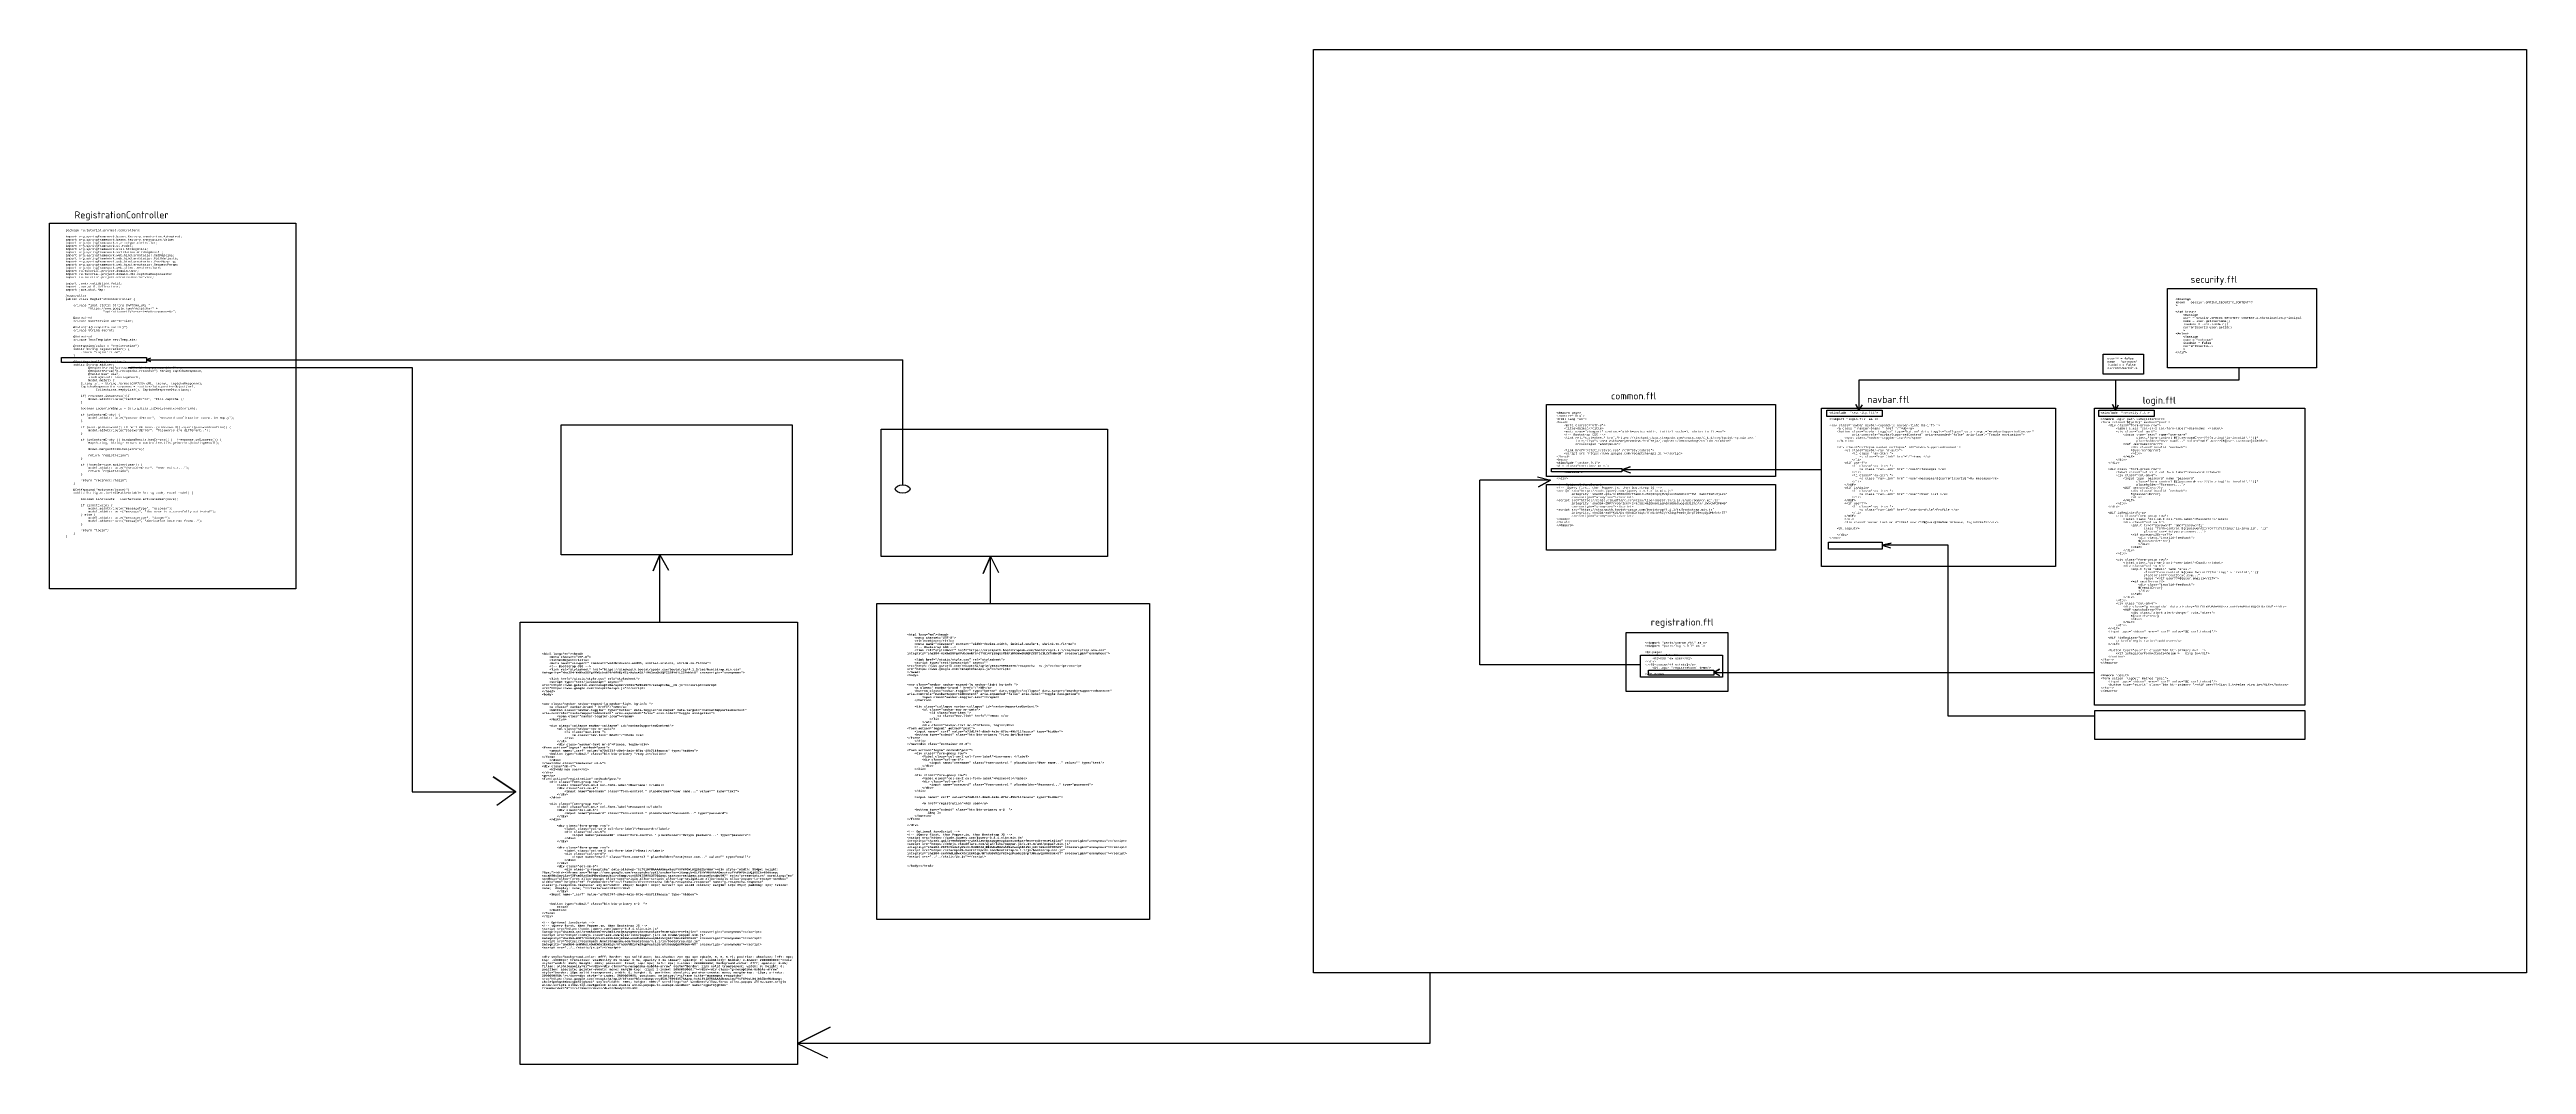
# Model space of a CAD drawing. Header units: millimetres. Extents: x 5801 to 8280, y 2723 to 3738.
import ezdxf

# ---------------------------------------------------------------- set-up
doc = ezdxf.new("R2010")
doc.units = ezdxf.units.MM
doc.styles.get("Standard").update_dxf_attribs({"font": 'arial.ttf'})
picture_1 = doc.add_image_def('image1.jpg', size_in_pixel=(1920, 1080))
picture_2 = doc.add_image_def('image2.jpg', size_in_pixel=(1920, 1080))

msp = doc.modelspace()

# ---------------------------------------------------------------- linework, layer by layer
at = {"color": 3, "lineweight": 30}
msp.add_line((7232.6, 3123), (7232.6, 3307.6), dxfattribs=at)
at = {"color": 4, "lineweight": 30}
msp.add_lwpolyline([(7065.9, 3738.4), (8279.9, 3738.4), (8279.9, 2814.8), (7065.9, 2814.8)], close=True, dxfattribs=at)
at = {"color": 30, "lineweight": 30}
for points in [[(5801.1, 3564.7), (6047.6, 3564.7), (6047.6, 3198.9), (5801.1, 3198.9)], [(6629, 3184.5), (6901.9, 3184.5), (6901.9, 2868.3), (6629, 2868.3)], [(6272, 3165.7), (6549.6, 3165.7), (6549.6, 2723.3), (6272, 2723.3)]]:
    msp.add_lwpolyline(points, close=True, dxfattribs=at)
at = {"color": 2, "lineweight": 30}
for points in [[(7920.6, 3499.3), (8069.7, 3499.3), (8069.7, 3420.1), (7920.6, 3420.1)], [(7856.4, 3433.9), (7896.5, 3433.9), (7896.5, 3413.9), (7856.4, 3413.9)], [(7579.6, 3377.9), (7635.1, 3377.9), (7635.1, 3371.3), (7579.6, 3371.3)], [(7851.8, 3377.9), (7907.3, 3377.9), (7907.3, 3371.3), (7851.8, 3371.3)]]:
    msp.add_lwpolyline(points, close=True, dxfattribs=at)
at = {"color": 1, "lineweight": 30}
for points in [[(5813.1, 3430.5), (5898.1, 3430.5), (5898.1, 3425.3), (5813.1, 3425.3)], [(7574.3, 3379.9), (7808.5, 3379.9), (7808.5, 3221.5), (7574.3, 3221.5)], [(7304.2, 3319.3), (7374.5, 3319.3), (7374.5, 3316.1), (7304.2, 3316.1)]]:
    msp.add_lwpolyline(points, close=True, dxfattribs=at)
for points in [[(5902, 3429.9), (5898.1, 3428), (5902, 3426.5), (5898.1, 3428), (6655.1, 3428)], [(6655.1, 3303.1), (6655.1, 3428)], [(5880.1, 3420.4), (6163.9, 3420.4), (6163.9, 2996.1), (6267.9, 2996.1), (6244.9, 3011), (6267.9, 2996.1), (6248.7, 2982.3)], [(7574.3, 3318.1), (7374.5, 3318.1), (7383, 3321), (7374.5, 3318.1), (7383.2, 3315.2)], [(6411.8, 3165.7), (6411.8, 3233), (6405.1, 3217), (6411.8, 3233), (6420.4, 3217.6)], [(6742.9, 3184.5), (6742.9, 3231.3), (6735.5, 3214.2), (6742.9, 3231.3), (6750.7, 3215.2)], [(7182.3, 2814.8), (7182.3, 2744.4), (6549.6, 2744.4), (6582.3, 2760.7), (6549.6, 2744.4), (6579.5, 2729.8)]]:
    msp.add_lwpolyline(points, dxfattribs=at)
at = {"color": 2, "lineweight": 30}
for points in [[(7611.9, 3407.6), (7611.9, 3377.9), (7608.9, 3383.4), (7611.9, 3377.9), (7615.3, 3383.2)], [(7992.1, 3420.1), (7992.1, 3407.6), (7611.9, 3407.6)], [(7868.5, 3407.6), (7868.5, 3377.9), (7865.5, 3383.4), (7868.5, 3377.9), (7871.8, 3383.2)]]:
    msp.add_lwpolyline(points, dxfattribs=at)
at = {"color": 3, "lineweight": 30}
for points in [[(7299.1, 3383.5), (7528.3, 3383.5), (7528.3, 3311.4), (7299.1, 3311.4)], [(7299.1, 3303.5), (7528.3, 3303.5), (7528.3, 3237.6), (7299.1, 3237.6)], [(7378.8, 3155.3), (7480.8, 3155.3), (7480.8, 3096.3), (7378.8, 3096.3)], [(7393.4, 3132.6), (7475.4, 3132.6), (7475.4, 3110.6), (7393.4, 3110.6)]]:
    msp.add_lwpolyline(points, close=True, dxfattribs=at)
at = {"color": 6, "lineweight": 30}
for points in [[(7847.7, 3379.7), (8058.2, 3379.7), (8058.2, 3082.7), (7847.7, 3082.7)], [(7581.4, 3245.8), (7635, 3245.8), (7635, 3238.6), (7581.4, 3238.6)], [(7401.3, 3117.6), (7466.5, 3117.6), (7466.5, 3112.8), (7401.3, 3112.8)], [(7848.1, 3077.3), (8058.2, 3077.3), (8058.2, 3048.4), (7848.1, 3048.4)]]:
    msp.add_lwpolyline(points, close=True, dxfattribs=at)
at = {"color": 3, "lineweight": 30}
for points in [[(7290.3, 3311.2), (7303.3, 3307.6), (7291.2, 3301.1), (7303.3, 3307.6), (7232.6, 3307.6)], [(7393.4, 3123), (7232.6, 3123)]]:
    msp.add_lwpolyline(points, dxfattribs=at)
at = {"color": 6, "lineweight": 30}
for points in [[(7848.1, 3071.7), (7701.2, 3071.7), (7701.2, 3242.6), (7701.2, 3242.6), (7701.2, 3242.6), (7635, 3242.6), (7644.1, 3244.7), (7635, 3242.6), (7643.5, 3240.2)], [(7466.5, 3115.2), (7472.3, 3118.7), (7466.5, 3115.2), (7472.5, 3112.3), (7466.5, 3115.2), (7847.7, 3115.2), (7847.7, 3115.2)]]:
    msp.add_lwpolyline(points, dxfattribs=at)
at = {"color": 1, "lineweight": 30}
msp.add_ellipse((6654.9, 3298.9), major_axis=(-7.49, 0), ratio=0.554339, dxfattribs=at)

# ---------------------------------------------------------------- texts
at = {"attachment_point": 1}
for s, width, insert, char_height in [('{\\fISOCPEUR|b0|i0|c0|p34;RegistrationController}', 101.588, (5826, 3576.6), 7), ('{\\fCourier New|b0|i0|c204|p49;\\H0.75x;\\C23;\\c3307724;package \\C9;\\c13023145;ru.tutorial.project.controllers\\C23;\\c3307724;;^J^Jimport \\C9;\\c13023145;org.springframework.beans.factory.annotation.\\C52;\\c2733499;Autowired\\C23;\\c3307724;;^Jimport \\C9;\\c13023145;org.springframework.beans.factory.annotation.\\C52;\\c2733499;Value\\C23;\\c3307724;;^Jimport \\C9;\\c13023145;org.springframework.stereotype.\\C52;\\c2733499;Controller\\C23;\\c3307724;;^Jimport \\C9;\\c13023145;org.springframework.ui.Model\\C23;\\c3307724;;^Jimport \\C9;\\c13023145;org.springframework.util.StringUtils\\C23;\\c3307724;;^Jimport \\C9;\\c13023145;org.springframework.validation.BindingResult\\C23;\\c3307724;;^Jimport \\C9;\\c13023145;org.springframework.web.bind.annotation.\\C52;\\c2733499;GetMapping\\C23;\\c3307724;;^Jimport \\C9;\\c13023145;org.springframework.web.bind.annotation.\\C52;\\c2733499;PathVariable\\C23;\\c3307724;;^Jimport \\C9;\\c13023145;org.springframework.web.bind.annotation.\\C52;\\c2733499;PostMapping\\C23;\\c3307724;;^Jimport \\C9;\\c13023145;org.springframework.web.bind.annotation.\\C52;\\c2733499;RequestParam\\C23;\\c3307724;;^Jimport \\C9;\\c13023145;org.springframework.web.client.RestTemplate\\C23;\\c3307724;;^Jimport \\C9;\\c13023145;ru.tutorial.project.domain.User\\C23;\\c3307724;;^Jimport \\C9;\\c13023145;ru.tutorial.project.domain.dto.CaptchaResponseDto\\C23;\\c3307724;;^Jimport \\C9;\\c13023145;ru.tutorial.project.service.UserService\\C23;\\c3307724;;^J^Jimport \\C9;\\c13023145;javax.validation.\\C52;\\c2733499;Valid\\C23;\\c3307724;;^Jimport \\C9;\\c13023145;java.util.Collections\\C23;\\c3307724;;^Jimport \\C9;\\c13023145;java.util.Map\\C23;\\c3307724;;^J^J\\C52;\\c2733499;@Controller^J\\C23;\\c3307724;public class \\C9;\\c13023145;RegistrationController \\{^J^J    \\C23;\\c3307724;private final static \\C9;\\c13023145;String \\fCourier New|b0|i1|c204|p49;\\C193;\\c11171480;CAPTCHA_URL \\fCourier New|b0|i0|c204|p49;\\C9;\\c13023145;=^J            \\C75;\\c5867370;"https://www.google.com/recaptcha/" \\C9;\\c13023145;+^J                    \\C75;\\c5867370;"api/siteverify?secret=%s&response=%s"\\C23;\\c3307724;;^J^J    \\C52;\\c2733499;@Autowired^J    \\C23;\\c3307724;private \\C9;\\c13023145;UserService \\C193;\\c11171480;userService\\C23;\\c3307724;;^J^J    \\C52;\\c2733499;@Value\\C9;\\c13023145;(\\C75;\\c5867370;"$\\{recaptcha.secret\\}"\\C9;\\c13023145;)^J    \\C23;\\c3307724;private \\C9;\\c13023145;String \\C193;\\c11171480;secret\\C23;\\c3307724;;^J^J    \\C52;\\c2733499;@Autowired^J    \\C23;\\c3307724;private \\C9;\\c13023145;RestTemplate \\C193;\\c11171480;restTemplate\\C23;\\c3307724;;^J^J    \\C52;\\c2733499;@GetMapping\\C9;\\c13023145;(\\C254;\\c16765136;value \\C9;\\c13023145;= \\C75;\\c5867370;"registration"\\C9;\\c13023145;)^J    \\C23;\\c3307724;public \\C9;\\c13023145;String \\C31;\\c7194367;registration\\C9;\\c13023145;() \\{^J        \\C23;\\c3307724;return \\C75;\\c5867370;"registration"\\C23;\\c3307724;;^J    \\C9;\\c13023145;\\}^J^J    \\C52;\\c2733499;@PostMapping\\C9;\\c13023145;(\\C75;\\c5867370;"registration"\\C9;\\c13023145;)^J    \\C23;\\c3307724;public \\C9;\\c13023145;String \\C31;\\c7194367;addUser\\C9;\\c13023145;(^J            \\C52;\\c2733499;@RequestParam\\C9;\\c13023145;(\\C75;\\c5867370;"password2"\\C9;\\c13023145;) String passwordConfirm\\C23;\\c3307724;,^J            \\C52;\\c2733499;@RequestParam\\C9;\\c13023145;(\\C75;\\c5867370;"g-recaptcha-response"\\C9;\\c13023145;) String captchaResponse\\C23;\\c3307724;,^J            \\C52;\\c2733499;@Valid \\C9;\\c13023145;User user\\C23;\\c3307724;,^J            \\C9;\\c13023145;BindingResult bindingResult\\C23;\\c3307724;,^J            \\C9;\\c13023145;Model model) \\{^J        String url = String.\\fCourier New|b0|i1|c204|p49;format\\fCourier New|b0|i0|c204|p49;(\\fCourier New|b0|i1|c204|p49;\\C193;\\c11171480;CAPTCHA_URL\\fCourier New|b0|i0|c204|p49;\\C23;\\c3307724;, \\C193;\\c11171480;secret\\C23;\\c3307724;, \\C9;\\c13023145;captchaResponse)\\C23;\\c3307724;;^J        \\C9;\\c13023145;CaptchaResponseDto response = \\C193;\\c11171480;restTemplate\\C9;\\c13023145;.postForObject(url\\C23;\\c3307724;,^J                \\C9;\\c13023145;Collections.\\fCourier New|b0|i1|c204|p49;emptyList\\fCourier New|b0|i0|c204|p49;()\\C23;\\c3307724;, \\C9;\\c13023145;CaptchaResponseDto.\\C23;\\c3307724;class\\C9;\\c13023145;)\\C23;\\c3307724;;^J^J        if\\C9;\\c13023145;(!response.isSuccess())\\{^J            model.addAttribute(\\C75;\\c5867370;"captchaError"\\C23;\\c3307724;, \\C75;\\c5867370;"Fill captcha"\\C9;\\c13023145;)\\C23;\\c3307724;;^J        \\C9;\\c13023145;\\}^J^J        \\C23;\\c3307724;boolean \\C9;\\c13023145;isConfirmEmpty = StringUtils.\\fCourier New|b0|i1|c204|p49;isEmpty\\fCourier New|b0|i0|c204|p49;(passwordConfirm)\\C23;\\c3307724;;^J^J        if \\C9;\\c13023145;(isConfirmEmpty) \\{^J            model.addAttribute(\\C75;\\c5867370;"password2Error"\\C23;\\c3307724;, \\C75;\\c5867370;"Password confirmation cannot be empty"\\C9;\\c13023145;)\\C23;\\c3307724;;^J        \\C9;\\c13023145;\\}^J^J        \\C23;\\c3307724;if \\C9;\\c13023145;(user.getPassword() != \\C23;\\c3307724;null \\C9;\\c13023145;&& !user.getPassword().equals(passwordConfirm)) \\{^J            model.addAttribute(\\C75;\\c5867370;"passwordError"\\C23;\\c3307724;, \\C75;\\c5867370;"Passwords are different.."\\C9;\\c13023145;)\\C23;\\c3307724;;^J        \\C9;\\c13023145;\\}^J^J        \\C23;\\c3307724;if \\C9;\\c13023145;(isConfirmEmpty || bindingResult.hasErrors() || !response.isSuccess()) \\{^J            Map<String\\C23;\\c3307724;, \\C9;\\c13023145;String> errors = ControllerUtils.\\fCourier New|b0|i1|c204|p49;getErrors\\fCourier New|b0|i0|c204|p49;(bindingResult)\\C23;\\c3307724;;^J^J            \\C9;\\c13023145;model.mergeAttributes(errors)\\C23;\\c3307724;;^J^J            return \\C75;\\c5867370;"registration"\\C23;\\c3307724;;^J        \\C9;\\c13023145;\\}^J^J        \\C23;\\c3307724;if \\C9;\\c13023145;(!\\C193;\\c11171480;userService\\C9;\\c13023145;.addUser(user)) \\{^J            model.addAttribute(\\C75;\\c5867370;"usernameError"\\C23;\\c3307724;, \\C75;\\c5867370;"User exists..."\\C9;\\c13023145;)\\C23;\\c3307724;;^J            return \\C75;\\c5867370;"registration"\\C23;\\c3307724;;^J        \\C9;\\c13023145;\\}^J^J        \\C23;\\c3307724;return \\C75;\\c5867370;"redirect:/login"\\C23;\\c3307724;;^J    \\C9;\\c13023145;\\}^J^J    \\C52;\\c2733499;@GetMapping\\C9;\\c13023145;(\\C75;\\c5867370;"activate/\\{code\\}"\\C9;\\c13023145;)^J    \\C23;\\c3307724;public \\C9;\\c13023145;String \\C31;\\c7194367;activate\\C9;\\c13023145;(\\C52;\\c2733499;@PathVariable \\C9;\\c13023145;String code\\C23;\\c3307724;, \\C9;\\c13023145;Model model) \\{^J^J        \\C23;\\c3307724;boolean \\C9;\\c13023145;isActivate = \\C193;\\c11171480;userService\\C9;\\c13023145;.activateUser(code)\\C23;\\c3307724;;^J^J        if \\C9;\\c13023145;(isActivate) \\{^J            model.addAttribute(\\C75;\\c5867370;"messageType"\\C23;\\c3307724;, \\C75;\\c5867370;"success"\\C9;\\c13023145;)\\C23;\\c3307724;;^J            \\C9;\\c13023145;model.addAttribute(\\C75;\\c5867370;"message"\\C23;\\c3307724;, \\C75;\\c5867370;"The user is successfully activated"\\C9;\\c13023145;)\\C23;\\c3307724;;^J        \\C9;\\c13023145;\\} \\C23;\\c3307724;else \\C9;\\c13023145;\\{^J            model.addAttribute(\\C75;\\c5867370;"messageType"\\C23;\\c3307724;, \\C75;\\c5867370;"danger"\\C9;\\c13023145;)\\C23;\\c3307724;;^J            \\C9;\\c13023145;model.addAttribute(\\C75;\\c5867370;"message"\\C23;\\c3307724;, \\C75;\\c5867370;"Activation code not found.."\\C9;\\c13023145;)\\C23;\\c3307724;;^J        \\C9;\\c13023145;\\}^J^J        \\C23;\\c3307724;return \\C75;\\c5867370;"login"\\C23;\\c3307724;;^J    \\C9;\\c13023145;\\}^J\\}}', 270.473, (5817.3, 3558.6), 2.5), ('{\\fISOCPEUR|b0|i0|c0|p34;security.ftl}', 101.588, (7943.8, 3512.1), 7), ('{\\fCourier New|b1|i0|c204|p49;\\H0.75x;\\C23;\\c3307724;<#assign^J\\fCourier New|b0|i0|c204|p49;\\C9;\\c13023145;known = Session.SPRING_SECURITY_CONTEXT\\C153;\\c12293992;??^J\\fCourier New|b1|i0|c204|p49;\\C23;\\c3307724;>^J^J<#if \\fCourier New|b0|i0|c204|p49;\\C9;\\c13023145;known\\fCourier New|b1|i0|c204|p49;\\C23;\\c3307724;>^J    <#assign^J    \\fCourier New|b0|i0|c204|p49;\\C9;\\c13023145;user = Session.SPRING_SECURITY_CONTEXT.authentication.principal^J    name = user.getUsername()^J    isAdmin = user.isAdmin()^J    currentUserId=user.getId()^J    \\fCourier New|b1|i0|c204|p49;\\C23;\\c3307724;>^J<#else>^J    <#assign^J    \\fCourier New|b0|i0|c204|p49;\\C9;\\c13023145;name = \\C75;\\c5867370;"unknown"^J    \\C9;\\c13023145;isAdmin = \\fCourier New|b1|i0|c204|p49;\\C23;\\c3307724;false^J    \\fCourier New|b0|i0|c204|p49;\\C9;\\c13023145;currentUserId=-\\C153;\\c12293992;1^J    \\fCourier New|b1|i0|c204|p49;\\C23;\\c3307724;>^J</#if>}', 143.169, (7928.8, 3489.7), 2.5), ('{\\fCourier New|b1|i0|c204|p49;\\H0.75x;\\C23;\\c3307724;    \\fCourier New|b0|i0|c204|p49;\\C9;\\c13023145;user\\fCourier New|b0|i0|c0|p49;??\\fCourier New|b0|i0|c204|p49; = \\fCourier New|b1|i0|c0|p49;\\C23;\\c3307724;false\\P\\fCourier New|b1|i0|c204|p49;    \\fCourier New|b0|i0|c204|p49;\\C9;\\c13023145;name = \\C75;\\c5867370;"\\fCourier New|b0|i0|c0|p49;unknown\\fCourier New|b0|i0|c204|p49;"^J    \\C9;\\c13023145;isAdmin = \\fCourier New|b1|i0|c0|p49;\\C23;\\c3307724;false\\fCourier New|b1|i0|c204|p49;^J    \\fCourier New|b0|i0|c204|p49;\\C9;\\c13023145;currentUserId=\\fCourier New|b0|i0|c0|p49;-\\fCourier New|b0|i0|c204|p49;\\C153;\\c12293992;1}', 48.321, (7853, 3430.3), 2.5), ('{\\fCourier New|b1|i0|c204|p49;\\H0.75x;\\C23;\\c3307724;<#macro \\fCourier New|b0|i0|c204|p49;\\C9;\\c13023145;page\\fCourier New|b1|i0|c204|p49;\\C23;\\c3307724;>^J\\fCourier New|b0|i0|c204|p49;\\C43;\\c6995944;<!DOCTYPE \\C9;\\c12237498;html\\C43;\\c6995944;>^J<html \\C9;\\c12237498;lang=\\C73;\\c6406821;"en"\\C43;\\c6995944;>^J<head>^J    <meta \\C9;\\c12237498;charset=\\C73;\\c6406821;"UTF-8"\\C43;\\c6995944;>^J    <title>\\C9;\\c13023145;Object\\C43;\\c6995944;</title>^J    <meta \\C9;\\c12237498;name=\\C73;\\c6406821;"viewport" \\C9;\\c12237498;content=\\C73;\\c6406821;"width=device-width, initial-scale=1, shrink-to-fit=no"\\C43;\\c6995944;>^J    \\C8;<!-- Bootstrap CSS -->^J    \\C43;\\c6995944;<link \\C9;\\c12237498;rel=\\C73;\\c6406821;"stylesheet" \\C9;\\c12237498;href=\\C73;\\c6406821;"https://stackpath.bootstrapcdn.com/bootstrap/4.1.1/css/bootstrap.min.css"^J          \\C9;\\c12237498;integrity=\\C73;\\c6406821;"sha384-WskhaSGFgHYWDcbwN70/dfYBj47jz9qbsMId/iRN3ewGhXQFZCSftd1LZCfmhktB"^J          \\C9;\\c12237498;crossorigin=\\C73;\\c6406821;"anonymous"\\C43;\\c6995944;>^J^J    <link \\C9;\\c12237498;href=\\C73;\\c6406821;"/static/style.css" \\C9;\\c12237498;rel=\\C73;\\c6406821;"stylesheet"\\C43;\\c6995944;>^J    <script \\C9;\\c12237498;src=\\C73;\\c6406821;\'https://www.google.com/recaptcha/api.js\'\\C43;\\c6995944;></script>^J</head>^J<body>^J\\fCourier New|b1|i0|c204|p49;\\C23;\\c3307724;<#include \\fCourier New|b0|i0|c204|p49;\\C75;\\c5867370;"navbar.ftl"\\fCourier New|b1|i0|c204|p49;\\C23;\\c3307724;>^J\\fCourier New|b0|i0|c204|p49;\\C43;\\c6995944;<div \\C9;\\c12237498;class=\\C73;\\c6406821;"container mt-5"\\C43;\\c6995944;>\\fCourier New|b0|i0|c0|p49;\\P\\fCourier New|b0|i0|c204|p49;^J    \\fCourier New|b1|i0|c204|p49;\\C23;\\c3307724;<#nested >\\fCourier New|b1|i0|c0|p49;\\P\\fCourier New|b1|i0|c204|p49;^J\\fCourier New|b0|i0|c204|p49;\\C43;\\c6995944;</div>^J^J\\C8;<!-- Optional JavaScript -->^J<!-- jQuery first, then Popper.js, then Bootstrap JS -->^J\\C43;\\c6995944;<script \\C9;\\c12237498;src=\\C73;\\c6406821;"https://code.jquery.com/jquery-3.3.1.slim.min.js"^J        \\C9;\\c12237498;integrity=\\C73;\\c6406821;"sha384-q8i/X+965DzO0rT7abK41JStQIAqVgRVzpbzo5smXKp4YfRvH+8abtTE1Pi6jizo"^J        \\C9;\\c12237498;crossorigin=\\C73;\\c6406821;"anonymous"\\C43;\\c6995944;></script>^J<script \\C9;\\c12237498;src=\\C73;\\c6406821;"https://cdnjs.cloudflare.com/ajax/libs/popper.js/1.14.3/umd/popper.min.js"^J        \\C9;\\c12237498;integrity=\\C73;\\c6406821;"sha384-ZMP7rVo3mIykV+2+9J3UJ46jBk0WLaUAdn689aCwoqbBJiSnjAK/l8WvCWPIPm49"^J        \\C9;\\c12237498;crossorigin=\\C73;\\c6406821;"anonymous"\\C43;\\c6995944;></script>^J<script \\C9;\\c12237498;src=\\C73;\\c6406821;"https://stackpath.bootstrapcdn.com/bootstrap/4.1.1/js/bootstrap.min.js"^J        \\C9;\\c12237498;integrity=\\C73;\\c6406821;"sha384-smHYKdLADwkXOn1EmN1qk/HfnUcbVRZyYmZ4qpPea6sjB/pTJ0euyQp0Mk8ck+5T"^J        \\C9;\\c12237498;crossorigin=\\C73;\\c6406821;"anonymous"\\C43;\\c6995944;></script>^J</body>^J</html>^J\\fCourier New|b1|i0|c204|p49;\\C23;\\c3307724;</#macro>}', 266.319, (7309.3, 3376.1), 2.5), ('{\\fISOCPEUR|b0|i0|c0|p34;common.ftl}', 101.588, (7363.8, 3395.5), 7), ('{\\fCourier New|b1|i0|c204|p49;\\H0.75x;\\C23;\\c3307724;<#include  \\fCourier New|b0|i0|c204|p49;\\C75;\\c5867370;"security.ftl"\\fCourier New|b1|i0|c204|p49;\\C23;\\c3307724;>\\fCourier New|b1|i0|c0|p49;\\P\\fCourier New|b1|i0|c204|p49;^J<#import \\fCourier New|b0|i0|c204|p49;\\C75;\\c5867370;"login.ftl" \\fCourier New|b1|i0|c204|p49;\\C23;\\c3307724;as \\fCourier New|b0|i0|c204|p49;\\C9;\\c13023145;l\\fCourier New|b1|i0|c204|p49;\\C23;\\c3307724;>^J^J\\fCourier New|b0|i0|c204|p49;\\C43;\\c6995944;<nav \\C9;\\c12237498;class=\\C73;\\c6406821;"navbar navbar-expand-lg navbar-light bg-info "\\C43;\\c6995944;>^J    <a \\C9;\\c12237498;class=\\C73;\\c6406821;" navbar-brand " \\C9;\\c12237498;href=\\C73;\\c6406821;"/"\\C43;\\c6995944;>\\C9;\\c13023145;WB\\C43;\\c6995944;</a>^J    <button \\C9;\\c12237498;class=\\C73;\\c6406821;"navbar-toggler" \\C9;\\c12237498;type=\\C73;\\c6406821;"button" \\C9;\\c12237498;data-toggle=\\C73;\\c6406821;"collapse" \\C9;\\c12237498;data-target=\\C73;\\c6406821;"#navbarSupportedContent"^J            \\C9;\\c12237498;aria-controls=\\C73;\\c6406821;"navbarSupportedContent" \\C9;\\c12237498;aria-expanded=\\C73;\\c6406821;"false" \\C9;\\c12237498;aria-label=\\C73;\\c6406821;"Toggle navigation"\\C43;\\c6995944;>^J        <span \\C9;\\c12237498;class=\\C73;\\c6406821;"navbar-toggler-icon"\\C43;\\c6995944;></span>^J    </button>^J^J    <div \\C9;\\c12237498;class=\\C73;\\c6406821;"collapse navbar-collapse" \\C9;\\c12237498;id=\\C73;\\c6406821;"navbarSupportedContent"\\C43;\\c6995944;>^J        <ul \\C9;\\c12237498;class=\\C73;\\c6406821;"navbar-nav mr-auto"\\C43;\\c6995944;>^J            <li \\C9;\\c12237498;class=\\C73;\\c6406821;"nav-item "\\C43;\\c6995944;>^J                <a \\C9;\\c12237498;class=\\C73;\\c6406821;"nav-link" \\C9;\\c12237498;href=\\C73;\\c6406821;"/"\\C43;\\c6995944;>\\C9;\\c13023145;Home \\C43;\\c6995944;</a>^J            </li>^J        \\fCourier New|b1|i0|c204|p49;\\C23;\\c3307724;<#if \\fCourier New|b0|i0|c204|p49;\\C9;\\c13023145;user\\C153;\\c12293992;??\\fCourier New|b1|i0|c204|p49;\\C23;\\c3307724;>^J            \\fCourier New|b0|i0|c204|p49;\\C43;\\c6995944;<li \\C9;\\c12237498;class=\\C73;\\c6406821;"nav-item "\\C43;\\c6995944;>^J                <a \\C9;\\c12237498;class=\\C73;\\c6406821;"nav-link" \\C9;\\c12237498;href=\\C73;\\c6406821;"/main"\\C43;\\c6995944;>\\C9;\\c13023145;Messages \\C43;\\c6995944;</a>^J            </li>^J            <li \\C9;\\c12237498;class=\\C73;\\c6406821;"nav-item "\\C43;\\c6995944;>^J                <a \\C9;\\c12237498;class=\\C73;\\c6406821;"nav-link" \\C9;\\c12237498;href=\\C73;\\c6406821;"/user-messages/\\fCourier New|b1|i0|c204|p49;\\C23;\\c3307724;$\\{\\fCourier New|b0|i0|c204|p49;\\C9;\\c13023145;currentUserId\\fCourier New|b1|i0|c204|p49;\\C23;\\c3307724;\\}\\fCourier New|b0|i0|c204|p49;\\C73;\\c6406821;"\\C43;\\c6995944;>\\C9;\\c13023145;My messages\\C43;\\c6995944;</a>^J            </li>^J        \\fCourier New|b1|i0|c204|p49;\\C23;\\c3307724;</#if>^J        <#if \\fCourier New|b0|i0|c204|p49;\\C9;\\c13023145;isAdmin\\fCourier New|b1|i0|c204|p49;\\C23;\\c3307724;>^J            \\fCourier New|b0|i0|c204|p49;\\C43;\\c6995944;<li \\C9;\\c12237498;class=\\C73;\\c6406821;"nav-item "\\C43;\\c6995944;>^J                <a \\C9;\\c12237498;class=\\C73;\\c6406821;"nav-link" \\C9;\\c12237498;href=\\C73;\\c6406821;"/user"\\C43;\\c6995944;>\\C9;\\c13023145;User list \\C43;\\c6995944;</a>^J            </li>^J        \\fCourier New|b1|i0|c204|p49;\\C23;\\c3307724;</#if>^J        <#if \\fCourier New|b0|i0|c204|p49;\\C9;\\c13023145;user\\C153;\\c12293992;??\\fCourier New|b1|i0|c204|p49;\\C23;\\c3307724;>^J            \\fCourier New|b0|i0|c204|p49;\\C43;\\c6995944;<li \\C9;\\c12237498;class=\\C73;\\c6406821;"nav-item "\\C43;\\c6995944;>^J                <a \\C9;\\c12237498;class=\\C73;\\c6406821;"nav-link" \\C9;\\c12237498;href=\\C73;\\c6406821;"/user/profile"\\C43;\\c6995944;>\\C9;\\c13023145;Profile \\C43;\\c6995944;</a>^J            </li>^J        \\fCourier New|b1|i0|c204|p49;\\C23;\\c3307724;</#if>^J        \\fCourier New|b0|i0|c204|p49;\\C43;\\c6995944;</ul>^J        <div \\C9;\\c12237498;class=\\C73;\\c6406821;"navbar-text mr-3"\\C43;\\c6995944;>\\fCourier New|b1|i0|c204|p49;\\C23;\\c3307724;<#if \\fCourier New|b0|i0|c204|p49;\\C9;\\c13023145;user\\C153;\\c12293992;??\\fCourier New|b1|i0|c204|p49;\\C23;\\c3307724;>$\\{\\fCourier New|b0|i0|c204|p49;\\C9;\\c13023145;name\\fCourier New|b1|i0|c204|p49;\\C23;\\c3307724;\\}<#else >\\fCourier New|b0|i0|c204|p49;\\C9;\\c13023145;Please, login\\fCourier New|b1|i0|c204|p49;\\C23;\\c3307724;</#if>\\fCourier New|b0|i0|c204|p49;\\C43;\\c6995944;</div>\\fCourier New|b0|i0|c0|p49;\\P\\fCourier New|b0|i0|c204|p49;^J    \\fCourier New|b1|i0|c204|p49;\\C23;\\c3307724;<@\\fCourier New|b0|i0|c204|p49;\\C9;\\c13023145;l.logout\\fCourier New|b1|i0|c204|p49;\\C23;\\c3307724;/>\\fCourier New|b1|i0|c0|p49;\\P\\fCourier New|b1|i0|c204|p49;^J    \\fCourier New|b0|i0|c204|p49;\\C43;\\c6995944;</div>^J</nav>}', 268.382, (7582.3, 3376.1), 2.5), ('{\\fISOCPEUR|b0|i0|c0|p34;navbar.ftl}', 101.588, (7620.3, 3392), 7), ('{\\fCourier New|b1|i0|c204|p49;\\H0.75x;\\C23;\\c3307724;<#include  \\fCourier New|b0|i0|c204|p49;\\C75;\\c5867370;"security.ftl"\\fCourier New|b1|i0|c204|p49;\\C23;\\c3307724;>\\fCourier New|b1|i0|c0|p49;\\P\\P\\fCourier New|b1|i0|c204|p49;<#macro \\fCourier New|b0|i0|c204|p49;\\C9;\\c13023145;login path isRegisterForm\\fCourier New|b1|i0|c204|p49;\\C23;\\c3307724;>^J\\fCourier New|b0|i0|c204|p49;\\C43;\\c6995944;<form \\C9;\\c12237498;action=\\C73;\\c6406821;"\\fCourier New|b1|i0|c204|p49;\\C23;\\c3307724;$\\{\\fCourier New|b0|i0|c204|p49;\\C9;\\c13023145;path\\fCourier New|b1|i0|c204|p49;\\C23;\\c3307724;\\}\\fCourier New|b0|i0|c204|p49;\\C73;\\c6406821;" \\C9;\\c12237498;method=\\C73;\\c6406821;"post"\\C43;\\c6995944;>^J    <div \\C9;\\c12237498;class=\\C73;\\c6406821;"form-group row"\\C43;\\c6995944;>^J        <label \\C9;\\c12237498;class=\\C73;\\c6406821;"col-sm-2 col-form-label"\\C43;\\c6995944;>\\C9;\\c13023145;Username: \\C43;\\c6995944;</label>^J        <div \\C9;\\c12237498;class=\\C73;\\c6406821;"col-sm-6"\\C43;\\c6995944;>^J            <input \\C9;\\c12237498;type=\\C73;\\c6406821;"text" \\C9;\\c12237498;name=\\C73;\\c6406821;"username"^J                   \\C9;\\c12237498;class=\\C73;\\c6406821;"form-control \\fCourier New|b1|i0|c204|p49;\\C23;\\c3307724;$\\{\\fCourier New|b0|i0|c204|p49;\\C9;\\c13023145;(usernameError\\C153;\\c12293992;??\\C9;\\c13023145;)\\C153;\\c12293992;?\\C9;\\c13023145;string(\\C75;\\c5867370;\'is-invalid\'\\C23;\\c3307724;,\\C75;\\c5867370;\'\'\\C9;\\c13023145;)\\fCourier New|b1|i0|c204|p49;\\C23;\\c3307724;\\}\\fCourier New|b0|i0|c204|p49;\\C73;\\c6406821;"^J                   \\C9;\\c12237498;placeholder=\\C73;\\c6406821;"User name..." \\C9;\\c12237498;value=\\C73;\\c6406821;"\\fCourier New|b1|i0|c204|p49;\\C23;\\c3307724;<#if \\fCourier New|b0|i0|c204|p49;\\C9;\\c13023145;user\\C153;\\c12293992;??\\fCourier New|b1|i0|c204|p49;\\C23;\\c3307724;>$\\{\\fCourier New|b0|i0|c204|p49;\\C9;\\c13023145;user.username\\fCourier New|b1|i0|c204|p49;\\C23;\\c3307724;\\}</#if>\\fCourier New|b0|i0|c204|p49;\\C73;\\c6406821;"\\C43;\\c6995944;>^J            \\fCourier New|b1|i0|c204|p49;\\C23;\\c3307724;<#if \\fCourier New|b0|i0|c204|p49;\\C9;\\c13023145;usernameError\\C153;\\c12293992;??\\fCourier New|b1|i0|c204|p49;\\C23;\\c3307724;>^J                \\fCourier New|b0|i0|c204|p49;\\C43;\\c6995944;<div \\C9;\\c12237498;class=\\C73;\\c6406821;"invalid-feedback"\\C43;\\c6995944;>^J                \\fCourier New|b1|i0|c204|p49;\\C23;\\c3307724;$\\{\\fCourier New|b0|i0|c204|p49;\\C9;\\c13023145;usernameError\\fCourier New|b1|i0|c204|p49;\\C23;\\c3307724;\\}^J                \\fCourier New|b0|i0|c204|p49;\\C43;\\c6995944;</div>^J            \\fCourier New|b1|i0|c204|p49;\\C23;\\c3307724;</#if>^J        \\fCourier New|b0|i0|c204|p49;\\C43;\\c6995944;</div>^J    </div>^J^J    <div \\C9;\\c12237498;class=\\C73;\\c6406821;"form-group row"\\C43;\\c6995944;>^J        <label \\C9;\\c12237498;class=\\C73;\\c6406821;"col-sm-2 col-form-label"\\C43;\\c6995944;>\\C9;\\c13023145;Password:\\C43;\\c6995944;</label>^J        <div \\C9;\\c12237498;class=\\C73;\\c6406821;"col-sm-6"\\C43;\\c6995944;>^J            <input \\C9;\\c12237498;type=\\C73;\\c6406821;"password" \\C9;\\c12237498;name=\\C73;\\c6406821;"password"^J                   \\C9;\\c12237498;class=\\C73;\\c6406821;"form-control \\fCourier New|b1|i0|c204|p49;\\C23;\\c3307724;$\\{\\fCourier New|b0|i0|c204|p49;\\C9;\\c13023145;(passwordError\\C153;\\c12293992;??\\C9;\\c13023145;)\\C153;\\c12293992;?\\C9;\\c13023145;string(\\C75;\\c5867370;\'is-invalid\'\\C23;\\c3307724;,\\C75;\\c5867370;\'\'\\C9;\\c13023145;)\\fCourier New|b1|i0|c204|p49;\\C23;\\c3307724;\\}\\fCourier New|b0|i0|c204|p49;\\C73;\\c6406821;"^J                   \\C9;\\c12237498;placeholder=\\C73;\\c6406821;"Password..."\\C43;\\c6995944;>^J            \\fCourier New|b1|i0|c204|p49;\\C23;\\c3307724;<#if \\fCourier New|b0|i0|c204|p49;\\C9;\\c13023145;passwordError\\C153;\\c12293992;??\\fCourier New|b1|i0|c204|p49;\\C23;\\c3307724;>^J                \\fCourier New|b0|i0|c204|p49;\\C43;\\c6995944;<div \\C9;\\c12237498;class=\\C73;\\c6406821;"invalid-feedback"\\C43;\\c6995944;>^J                \\fCourier New|b1|i0|c204|p49;\\C23;\\c3307724;$\\{\\fCourier New|b0|i0|c204|p49;\\C9;\\c13023145;passwordError\\fCourier New|b1|i0|c204|p49;\\C23;\\c3307724;\\}^J                \\fCourier New|b0|i0|c204|p49;\\C43;\\c6995944;</div>^J            \\fCourier New|b1|i0|c204|p49;\\C23;\\c3307724;</#if>^J        \\fCourier New|b0|i0|c204|p49;\\C43;\\c6995944;</div>^J    </div>^J^J    \\fCourier New|b1|i0|c204|p49;\\C23;\\c3307724;<#if \\fCourier New|b0|i0|c204|p49;\\C9;\\c13023145;isRegisterForm\\fCourier New|b1|i0|c204|p49;\\C23;\\c3307724;>^J        \\fCourier New|b0|i0|c204|p49;\\C43;\\c6995944;<div \\C9;\\c12237498;class=\\C73;\\c6406821;"form-group row"\\C43;\\c6995944;>^J            <label \\C9;\\c12237498;class=\\C73;\\c6406821;"col-sm-2 col-form-label"\\C43;\\c6995944;>\\C9;\\c13023145;Password:\\C43;\\c6995944;</label>^J            <div \\C9;\\c12237498;class=\\C73;\\c6406821;"col-sm-6"\\C43;\\c6995944;>^J                <input \\C9;\\c12237498;type=\\C73;\\c6406821;"password" \\C9;\\c12237498;name=\\C73;\\c6406821;"password2"^J                       \\C9;\\c12237498;class=\\C73;\\c6406821;"form-control \\fCourier New|b1|i0|c204|p49;\\C23;\\c3307724;$\\{\\fCourier New|b0|i0|c204|p49;\\C9;\\c13023145;(password2Error\\C153;\\c12293992;??\\C9;\\c13023145;)\\C153;\\c12293992;?\\C9;\\c13023145;string(\\C75;\\c5867370;\'is-invalid\'\\C23;\\c3307724;,\\C75;\\c5867370;\'\'\\C9;\\c13023145;)\\fCourier New|b1|i0|c204|p49;\\C23;\\c3307724;\\}\\fCourier New|b0|i0|c204|p49;\\C73;\\c6406821;"^J                       \\C9;\\c12237498;placeholder=\\C73;\\c6406821;"Retype password..."\\C43;\\c6995944;>^J                \\fCourier New|b1|i0|c204|p49;\\C23;\\c3307724;<#if \\fCourier New|b0|i0|c204|p49;\\C9;\\c13023145;password2Error\\C153;\\c12293992;??\\fCourier New|b1|i0|c204|p49;\\C23;\\c3307724;>^J                    \\fCourier New|b0|i0|c204|p49;\\C43;\\c6995944;<div \\C9;\\c12237498;class=\\C73;\\c6406821;"invalid-feedback"\\C43;\\c6995944;>^J                    \\fCourier New|b1|i0|c204|p49;\\C23;\\c3307724;$\\{\\fCourier New|b0|i0|c204|p49;\\C9;\\c13023145;password2Error\\fCourier New|b1|i0|c204|p49;\\C23;\\c3307724;\\}^J                    \\fCourier New|b0|i0|c204|p49;\\C43;\\c6995944;</div>^J                \\fCourier New|b1|i0|c204|p49;\\C23;\\c3307724;</#if>^J            \\fCourier New|b0|i0|c204|p49;\\C43;\\c6995944;</div>^J        </div>^J^J        <div \\C9;\\c12237498;class=\\C73;\\c6406821;"form-group row"\\C43;\\c6995944;>^J            <label \\C9;\\c12237498;class=\\C73;\\c6406821;"col-sm-2 col-form-label"\\C43;\\c6995944;>\\C9;\\c13023145;Email:\\C43;\\c6995944;</label>^J            <div \\C9;\\c12237498;class=\\C73;\\c6406821;"col-sm-6"\\C43;\\c6995944;>^J                <input \\C9;\\c12237498;type=\\C73;\\c6406821;"email" \\C9;\\c12237498;name=\\C73;\\c6406821;"email"^J                       \\C9;\\c12237498;class=\\C73;\\c6406821;"form-control \\fCourier New|b1|i0|c204|p49;\\C23;\\c3307724;$\\{\\fCourier New|b0|i0|c204|p49;\\C9;\\c13023145;(emailError\\C153;\\c12293992;??\\C9;\\c13023145;)\\C153;\\c12293992;?\\C9;\\c13023145;string(\\C75;\\c5867370;\'is-invalid\'\\C23;\\c3307724;,\\C75;\\c5867370;\'\'\\C9;\\c13023145;)\\fCourier New|b1|i0|c204|p49;\\C23;\\c3307724;\\}\\fCourier New|b0|i0|c204|p49;\\C73;\\c6406821;"^J                       \\C9;\\c12237498;placeholder=\\C73;\\c6406821;"text@text.com..."^J                       \\C9;\\c12237498;value=\\C73;\\c6406821;"\\fCourier New|b1|i0|c204|p49;\\C23;\\c3307724;<#if \\fCourier New|b0|i0|c204|p49;\\C9;\\c13023145;user\\C153;\\c12293992;??\\fCourier New|b1|i0|c204|p49;\\C23;\\c3307724;>$\\{\\fCourier New|b0|i0|c204|p49;\\C9;\\c13023145;user.email\\fCourier New|b1|i0|c204|p49;\\C23;\\c3307724;\\}</#if>\\fCourier New|b0|i0|c204|p49;\\C73;\\c6406821;"\\C43;\\c6995944;>^J                \\fCourier New|b1|i0|c204|p49;\\C23;\\c3307724;<#if \\fCourier New|b0|i0|c204|p49;\\C9;\\c13023145;emailError\\C153;\\c12293992;??\\fCourier New|b1|i0|c204|p49;\\C23;\\c3307724;>^J                    \\fCourier New|b0|i0|c204|p49;\\C43;\\c6995944;<div \\C9;\\c12237498;class=\\C73;\\c6406821;"invalid-feedback"\\C43;\\c6995944;>^J                    \\fCourier New|b1|i0|c204|p49;\\C23;\\c3307724;$\\{\\fCourier New|b0|i0|c204|p49;\\C9;\\c13023145;emailError\\fCourier New|b1|i0|c204|p49;\\C23;\\c3307724;\\}^J                    \\fCourier New|b0|i0|c204|p49;\\C43;\\c6995944;</div>^J                \\fCourier New|b1|i0|c204|p49;\\C23;\\c3307724;</#if>^J            \\fCourier New|b0|i0|c204|p49;\\C43;\\c6995944;</div>^J        </div>^J        <div \\C9;\\c12237498;class=\\C73;\\c6406821;"col-sm-6"\\C43;\\c6995944;>^J            <div \\C9;\\c12237498;class=\\C73;\\c6406821;"g-recaptcha" \\C9;\\c12237498;data-sitekey=\\C73;\\c6406821;"6Lf6iWYUAAAAADmaxteuFYvFWPOxLWQj6SIbr68d"\\C43;\\c6995944;></div>^J            \\fCourier New|b1|i0|c204|p49;\\C23;\\c3307724;<#if \\fCourier New|b0|i0|c204|p49;\\C9;\\c13023145;captchaError\\C153;\\c12293992;??\\fCourier New|b1|i0|c204|p49;\\C23;\\c3307724;>^J                \\fCourier New|b0|i0|c204|p49;\\C43;\\c6995944;<div \\C9;\\c12237498;class=\\C73;\\c6406821;"alert alert-danger" \\C9;\\c12237498;role=\\C73;\\c6406821;"alert"\\C43;\\c6995944;>^J                \\fCourier New|b1|i0|c204|p49;\\C23;\\c3307724;$\\{\\fCourier New|b0|i0|c204|p49;\\C9;\\c13023145;captchaError\\fCourier New|b1|i0|c204|p49;\\C23;\\c3307724;\\}^J                \\fCourier New|b0|i0|c204|p49;\\C43;\\c6995944;</div>^J            \\fCourier New|b1|i0|c204|p49;\\C23;\\c3307724;</#if>^J        \\fCourier New|b0|i0|c204|p49;\\C43;\\c6995944;</div>^J    \\fCourier New|b1|i0|c204|p49;\\C23;\\c3307724;</#if>^J    \\fCourier New|b0|i0|c204|p49;\\C43;\\c6995944;<input \\C9;\\c12237498;type=\\C73;\\c6406821;"hidden" \\C9;\\c12237498;name=\\C73;\\c6406821;"_csrf" \\C9;\\c12237498;value=\\C73;\\c6406821;"\\fCourier New|b1|i0|c204|p49;\\C23;\\c3307724;$\\{\\fCourier New|b0|i0|c204|p49;\\C9;\\c13023145;_csrf.token\\fCourier New|b1|i0|c204|p49;\\C23;\\c3307724;\\}\\fCourier New|b0|i0|c204|p49;\\C73;\\c6406821;"\\C43;\\c6995944;/>^J^J    \\fCourier New|b1|i0|c204|p49;\\C23;\\c3307724;<#if \\fCourier New|b0|i0|c204|p49;\\C153;\\c12293992;!\\C9;\\c13023145;isRegisterForm\\fCourier New|b1|i0|c204|p49;\\C23;\\c3307724;>^J        \\fCourier New|b0|i0|c204|p49;\\C43;\\c6995944;<a \\C9;\\c12237498;href=\\C73;\\c6406821;"registration"\\C43;\\c6995944;>\\C9;\\c13023145;Add user\\C43;\\c6995944;</a>^J    \\fCourier New|b1|i0|c204|p49;\\C23;\\c3307724;</#if>^J^J    \\fCourier New|b0|i0|c204|p49;\\C43;\\c6995944;<button \\C9;\\c12237498;type=\\C73;\\c6406821;"submit" \\C9;\\c12237498;class=\\C73;\\c6406821;"btn btn-primary m-2  "\\C43;\\c6995944;>^J        \\fCourier New|b1|i0|c204|p49;\\C23;\\c3307724;<#if \\fCourier New|b0|i0|c204|p49;\\C9;\\c13023145;isRegisterForm\\fCourier New|b1|i0|c204|p49;\\C23;\\c3307724;>\\fCourier New|b0|i0|c204|p49;\\C9;\\c13023145;Cteate\\fCourier New|b1|i0|c204|p49;\\C23;\\c3307724;<#else >   \\fCourier New|b0|i0|c204|p49;\\C9;\\c13023145;Sing In\\fCourier New|b1|i0|c204|p49;\\C23;\\c3307724;</#if>^J    \\fCourier New|b0|i0|c204|p49;\\C43;\\c6995944;</button>^J</form>^J\\fCourier New|b1|i0|c204|p49;\\C23;\\c3307724;</#macro>\\fCourier New|b1|i0|c0|p49;\\P\\P\\fCourier New|b1|i0|c204|p49;^J^J<#macro \\fCourier New|b0|i0|c204|p49;\\C9;\\c13023145;logout\\fCourier New|b1|i0|c204|p49;\\C23;\\c3307724;>^J\\fCourier New|b0|i0|c204|p49;\\C43;\\c6995944;<form \\C9;\\c12237498;action=\\C73;\\c6406821;"logout" \\C9;\\c12237498;method=\\C73;\\c6406821;"post"\\C43;\\c6995944;>^J    <input \\C9;\\c12237498;type=\\C73;\\c6406821;"hidden" \\C9;\\c12237498;name=\\C73;\\c6406821;"_csrf" \\C9;\\c12237498;value=\\C73;\\c6406821;"\\fCourier New|b1|i0|c204|p49;\\C23;\\c3307724;$\\{\\fCourier New|b0|i0|c204|p49;\\C9;\\c13023145;_csrf.token\\fCourier New|b1|i0|c204|p49;\\C23;\\c3307724;\\}\\fCourier New|b0|i0|c204|p49;\\C73;\\c6406821;"\\C43;\\c6995944;/>^J    <button \\C9;\\c12237498;type=\\C73;\\c6406821;"submit" \\C9;\\c12237498;class=\\C73;\\c6406821;"btn btn-primary "\\C43;\\c6995944;>\\fCourier New|b1|i0|c204|p49;\\C23;\\c3307724;<#if \\fCourier New|b0|i0|c204|p49;\\C9;\\c13023145;user\\C153;\\c12293992;??\\fCourier New|b1|i0|c204|p49;\\C23;\\c3307724;>\\fCourier New|b0|i0|c204|p49;\\C9;\\c13023145;Sign Out\\fCourier New|b1|i0|c204|p49;\\C23;\\c3307724;<#else >\\fCourier New|b0|i0|c204|p49;\\C9;\\c13023145;Log in\\fCourier New|b1|i0|c204|p49;\\C23;\\c3307724;</#if>\\fCourier New|b0|i0|c204|p49;\\C43;\\c6995944;</button>^J</form>^J\\fCourier New|b1|i0|c204|p49;\\C23;\\c3307724;</#macro>}', 231.468, (7853.8, 3376.1), 2.5), ('{\\fISOCPEUR|b0|i0|c0|p34;login.ftl}', 101.588, (7895.9, 3391.2), 7), ('{\\fCourier New|b1|i0|c204|p49;\\H0.75x;\\C23;\\c3307724;<html lang="en"><head>^J    <meta charset="UTF-8">^J    <title>Object</title>^J    <meta name="viewport" content="width=device-width, initial-scale=1, shrink-to-fit=no">^J    <!-- Bootstrap CSS -->^J    <link rel="stylesheet" href="https://stackpath.bootstrapcdn.com/bootstrap/4.1.1/css/bootstrap.min.css" integrity="sha384-WskhaSGFgHYWDcbwN70/dfYBj47jz9qbsMId/iRN3ewGhXQFZCSftd1LZCfmhktB" crossorigin="anonymous">^J^J    <link href="/static/style.css" rel="stylesheet">^J    <script type="text/javascript" async="" src="https://www.gstatic.com/recaptcha/api2/v1531759913576/recaptcha__ru.js"></script><script src="https://www.google.com/recaptcha/api.js"></script>^J</head>^J<body>^J^J^J<nav class="navbar navbar-expand-lg navbar-light bg-info ">^J    <a class=" navbar-brand " href="/">WB</a>^J    <button class="navbar-toggler" type="button" data-toggle="collapse" data-target="#navbarSupportedContent" aria-controls="navbarSupportedContent" aria-expanded="false" aria-label="Toggle navigation">^J        <span class="navbar-toggler-icon"></span>^J    </button>^J^J    <div class="collapse navbar-collapse" id="navbarSupportedContent">^J        <ul class="navbar-nav mr-auto">^J            <li class="nav-item ">^J                <a class="nav-link" href="/">Home </a>^J            </li>^J        </ul>^J        <div class="navbar-text mr-3">Please, login</div>^J<form action="logout" method="post">^J    <input name="_csrf" value="a73d174f-d8e0-4a1e-87bc-49b711facaca" type="hidden">^J    <button type="submit" class="btn btn-primary ">Log in</button>^J</form>^J    </div>^J</nav><div class="container mt-5">^J^J<form action="login" method="post">^J    <div class="form-group row">^J        <label class="col-sm-2 col-form-label">Username: </label>^J        <div class="col-sm-6">^J            <input name="username" class="form-control " placeholder="User name..." value="" type="text">^J        </div>^J    </div>^J^J    <div class="form-group row">^J        <label class="col-sm-2 col-form-label">Password:</label>^J        <div class="col-sm-6">^J            <input name="password" class="form-control " placeholder="Password..." type="password">^J        </div>^J    </div>^J^J    <input name="_csrf" value="a73d174f-d8e0-4a1e-87bc-49b711facaca" type="hidden">^J^J        <a href="registration">Add user</a>^J^J    <button type="submit" class="btn btn-primary m-2  ">^J           Sing In^J    </button>^J</form>^J^J</div>^J^J<!-- Optional JavaScript -->^J<!-- jQuery first, then Popper.js, then Bootstrap JS -->^J<script src="https://code.jquery.com/jquery-3.3.1.slim.min.js" integrity="sha384-q8i/X+965DzO0rT7abK41JStQIAqVgRVzpbzo5smXKp4YfRvH+8abtTE1Pi6jizo" crossorigin="anonymous"></script>^J<script src="https://cdnjs.cloudflare.com/ajax/libs/popper.js/1.14.3/umd/popper.min.js" integrity="sha384-ZMP7rVo3mIykV+2+9J3UJ46jBk0WLaUAdn689aCwoqbBJiSnjAK/l8WvCWPIPm49" crossorigin="anonymous"></script>^J<script src="https://stackpath.bootstrapcdn.com/bootstrap/4.1.1/js/bootstrap.min.js" integrity="sha384-smHYKdLADwkXOn1EmN1qk/HfnUcbVRZyYmZ4qpPea6sjB/pTJ0euyQp0Mk8ck+5T" crossorigin="anonymous"></script>^J<script src="../../static/js.js"></script>^J^J^J</body></html>}', 235.567, (6659.3, 3154.2), 2.5), ('{\\fISOCPEUR|b0|i0|c0|p34;registration.ftl}', 101.588, (7403.6, 3169.3), 7), ('{\\fCourier New|b1|i0|c204|p49;\\H0.75x;\\C23;\\c3307724;<html lang="en"><head>^J    <meta charset="UTF-8">^J    <title>Object</title>^J    <meta name="viewport" content="width=device-width, initial-scale=1, shrink-to-fit=no">^J    <!-- Bootstrap CSS -->^J    <link rel="stylesheet" href="https://stackpath.bootstrapcdn.com/bootstrap/4.1.1/css/bootstrap.min.css" integrity="sha384-WskhaSGFgHYWDcbwN70/dfYBj47jz9qbsMId/iRN3ewGhXQFZCSftd1LZCfmhktB" crossorigin="anonymous">^J^J    <link href="/static/style.css" rel="stylesheet">^J    <script type="text/javascript" async="" src="https://www.gstatic.com/recaptcha/api2/v1531759913576/recaptcha__ru.js"></script><script src="https://www.google.com/recaptcha/api.js"></script>^J</head>^J<body>^J^J^J<nav class="navbar navbar-expand-lg navbar-light bg-info ">^J    <a class=" navbar-brand " href="/">WB</a>^J    <button class="navbar-toggler" type="button" data-toggle="collapse" data-target="#navbarSupportedContent" aria-controls="navbarSupportedContent" aria-expanded="false" aria-label="Toggle navigation">^J        <span class="navbar-toggler-icon"></span>^J    </button>^J^J    <div class="collapse navbar-collapse" id="navbarSupportedContent">^J        <ul class="navbar-nav mr-auto">^J            <li class="nav-item ">^J                <a class="nav-link" href="/">Home </a>^J            </li>^J        </ul>^J        <div class="navbar-text mr-3">Please, login</div>^J<form action="logout" method="post">^J    <input name="_csrf" value="a73d174f-d8e0-4a1e-87bc-49b711facaca" type="hidden">^J    <button type="submit" class="btn btn-primary ">Log in</button>^J</form>^J    </div>^J</nav><div class="container mt-5">^J<div class="mb-4">^J    <h2>Add new user</h2>^J</div>^J<p></p>^J<form action="registration" method="post">^J    <div class="form-group row">^J        <label class="col-sm-2 col-form-label">Username: </label>^J        <div class="col-sm-6">^J            <input name="username" class="form-control " placeholder="User name..." value="" type="text">^J        </div>^J    </div>^J^J    <div class="form-group row">^J        <label class="col-sm-2 col-form-label">Password:</label>^J        <div class="col-sm-6">^J            <input name="password" class="form-control " placeholder="Password..." type="password">^J        </div>^J    </div>^J^J        <div class="form-group row">^J            <label class="col-sm-2 col-form-label">Password:</label>^J            <div class="col-sm-6">^J                <input name="password2" class="form-control " placeholder="Retype password..." type="password">^J            </div>^J        </div>^J^J        <div class="form-group row">^J            <label class="col-sm-2 col-form-label">Email:</label>^J            <div class="col-sm-6">^J                <input name="email" class="form-control " placeholder="text@text.com..." value="" type="email">^J            </div>^J        </div>^J        <div class="col-sm-6">^J            <div class="g-recaptcha" data-sitekey="6Lf6iWYUAAAAADmaxteuFYvFWPOxLWQj6SIbr68d"><div style="width: 304px; height: 78px;"><div><iframe src="https://www.google.com/recaptcha/api2/anchor?ar=1&amp;k=6Lf6iWYUAAAAADmaxteuFYvFWPOxLWQj6SIbr68d&amp;\\fCourier New|b1|i0|c0|p49;\\P\\fCourier New|b1|i0|c204|p49;co=aHR0cDovL2xvY2FsaG9zdDo4MDgw&amp;hl=ru&amp;v=v1531759913576&amp;size=normal&amp;cb=gue6psqbu007" role="presentation" scrolling="no" sandbox="allow-forms allow-popups allow-same-origin allow-scripts allow-top-navigation allow-modals allow-popups-to-escape-sandbox" width="304" height="78" frameborder="0"></iframe></div><textarea id="g-recaptcha-response" name="g-recaptcha-response" class="g-recaptcha-response" style="width: 250px; height: 40px; border: 1px solid #c1c1c1; margin: 10px 25px; padding: 0px; resize: none;  display: none; "></textarea></div></div>^J        </div>^J    <input name="_csrf" value="a73d174f-d8e0-4a1e-87bc-49b711facaca" type="hidden">^J^J^J    <button type="submit" class="btn btn-primary m-2  ">^J        Cteate^J    </button>^J</form>^J</div>^J^J<!-- Optional JavaScript -->^J<!-- jQuery first, then Popper.js, then Bootstrap JS -->^J<script src="https://code.jquery.com/jquery-3.3.1.slim.min.js" integrity="sha384-q8i/X+965DzO0rT7abK41JStQIAqVgRVzpbzo5smXKp4YfRvH+8abtTE1Pi6jizo" crossorigin="anonymous"></script>^J<script src="https://cdnjs.cloudflare.com/ajax/libs/popper.js/1.14.3/umd/popper.min.js" integrity="sha384-ZMP7rVo3mIykV+2+9J3UJ46jBk0WLaUAdn689aCwoqbBJiSnjAK/l8WvCWPIPm49" crossorigin="anonymous"></script>^J<script src="https://stackpath.bootstrapcdn.com/bootstrap/4.1.1/js/bootstrap.min.js" integrity="sha384-smHYKdLADwkXOn1EmN1qk/HfnUcbVRZyYmZ4qpPea6sjB/pTJ0euyQp0Mk8ck+5T" crossorigin="anonymous"></script>^J<script src="../../static/js.js"></script>^J^J^J<div style="background-color: #fff; border: 1px solid #ccc; box-shadow: 2px 2px 3px rgba(0, 0, 0, 0.2); position: absolute; left: 0px; top: -10000px; transition: visibility 0s linear 0.3s, opacity 0.3s linear; opacity: 0; visibility: hidden; z-index: 2000000000;"><div style="width: 100%; height: 100%; position: fixed; top: 0px; left: 0px; z-index: 2000000000; background-color: #fff; opacity: 0.05;  filter: alpha(opacity=5)"></div><div class="g-recaptcha-bubble-arrow" style="border: 11px solid transparent; width: 0; height: 0; position: absolute; pointer-events: none; margin-top: -11px; z-index: 2000000000;"></div><div class="g-recaptcha-bubble-arrow" style="border: 10px solid transparent; width: 0; height: 0; position: absolute; pointer-events: none; margin-top: -10px; z-index: 2000000000;"></div><div style="z-index: 2000000000; position: relative;"><iframe title="проверка recaptcha" src="https://www.google.com/recaptcha/api2/bframe?hl=ru&amp;v=v1531759913576&amp;k=6Lf6iWYUAAAAADmaxteuFYvFWPOxLWQj6SIbr68d&amp;\\fCourier New|b1|i0|c0|p49;\\P\\fCourier New|b1|i0|c204|p49;cb=l0ip6kgok6b#cgpsfcjgh2ek" style="width: 100%; height: 100%;" scrolling="no" sandbox="allow-forms allow-popups allow-same-origin allow-scripts allow-top-navigation allow-modals allow-popups-to-escape-sandbox" name="cgpsfcjgh2ek" frameborder="0"></iframe></div></div></body></html>}', 255.738, (6293.9, 3135), 2.5), ('{\\fCourier New|b1|i0|c204|p49;\\H0.75x;\\C23;\\c3307724;<#import \\fCourier New|b0|i0|c204|p49;\\C75;\\c5867370;"parts/common.ftl" \\fCourier New|b1|i0|c204|p49;\\C23;\\c3307724;as \\fCourier New|b0|i0|c204|p49;\\C9;\\c13023145;c\\fCourier New|b1|i0|c204|p49;\\C23;\\c3307724;>^J<#import \\fCourier New|b0|i0|c204|p49;\\C75;\\c5867370;"parts/login.ftl" \\fCourier New|b1|i0|c204|p49;\\C23;\\c3307724;as \\fCourier New|b0|i0|c204|p49;\\C9;\\c13023145;l\\fCourier New|b1|i0|c204|p49;\\C23;\\c3307724;>^J^J<@\\fCourier New|b0|i0|c204|p49;\\C9;\\c13023145;c.page\\fCourier New|b1|i0|c204|p49;\\C23;\\c3307724;>^J\\fCourier New|b0|i0|c204|p49;\\C43;\\c6995944;<div \\C9;\\c12237498;class=\\C73;\\c6406821;"mb-4"\\C43;\\c6995944;>^J    <h2>\\C9;\\c13023145;Add new user\\C43;\\c6995944;</h2>^J</div>^J<p>\\fCourier New|b1|i0|c204|p49;\\C23;\\c3307724;$\\{\\fCourier New|b0|i0|c204|p49;\\C9;\\c13023145;message\\C153;\\c12293992;?\\C9;\\c13023145;if_exists\\fCourier New|b1|i0|c204|p49;\\C23;\\c3307724;\\}\\fCourier New|b0|i0|c204|p49;\\C43;\\c6995944;</p>^J    \\fCourier New|b1|i0|c204|p49;\\C23;\\c3307724;<@\\fCourier New|b0|i0|c204|p49;\\C9;\\c13023145;l.login \\C75;\\c5867370;"registration" \\fCourier New|b1|i0|c204|p49;\\C23;\\c3307724;true/>\\fCourier New|b1|i0|c0|p49;\\P\\fCourier New|b1|i0|c204|p49;^J</@\\fCourier New|b0|i0|c204|p49;\\C9;\\c13023145;c.page\\fCourier New|b1|i0|c204|p49;\\C23;\\c3307724;>}', 164.631, (7397.8, 3146.1), 2.5)]:
    msp.add_mtext_dynamic_manual_height_columns(s, width=width, gutter_width=12.5, heights=[0], dxfattribs=dict(at, insert=insert, char_height=char_height))

# ---------------------------------------------------------------- pictures from other files: only their frames are drawn
image = msp.add_image(picture_2, insert=(6313.1, 3233), size_in_units=(231.3, 130.1))
image.dxf.flags = 7
image = msp.add_image(picture_1, insert=(6633.4, 3231.3), size_in_units=(226.6, 127.5))
image.dxf.flags = 7

doc.saveas('drawing.dxf')
